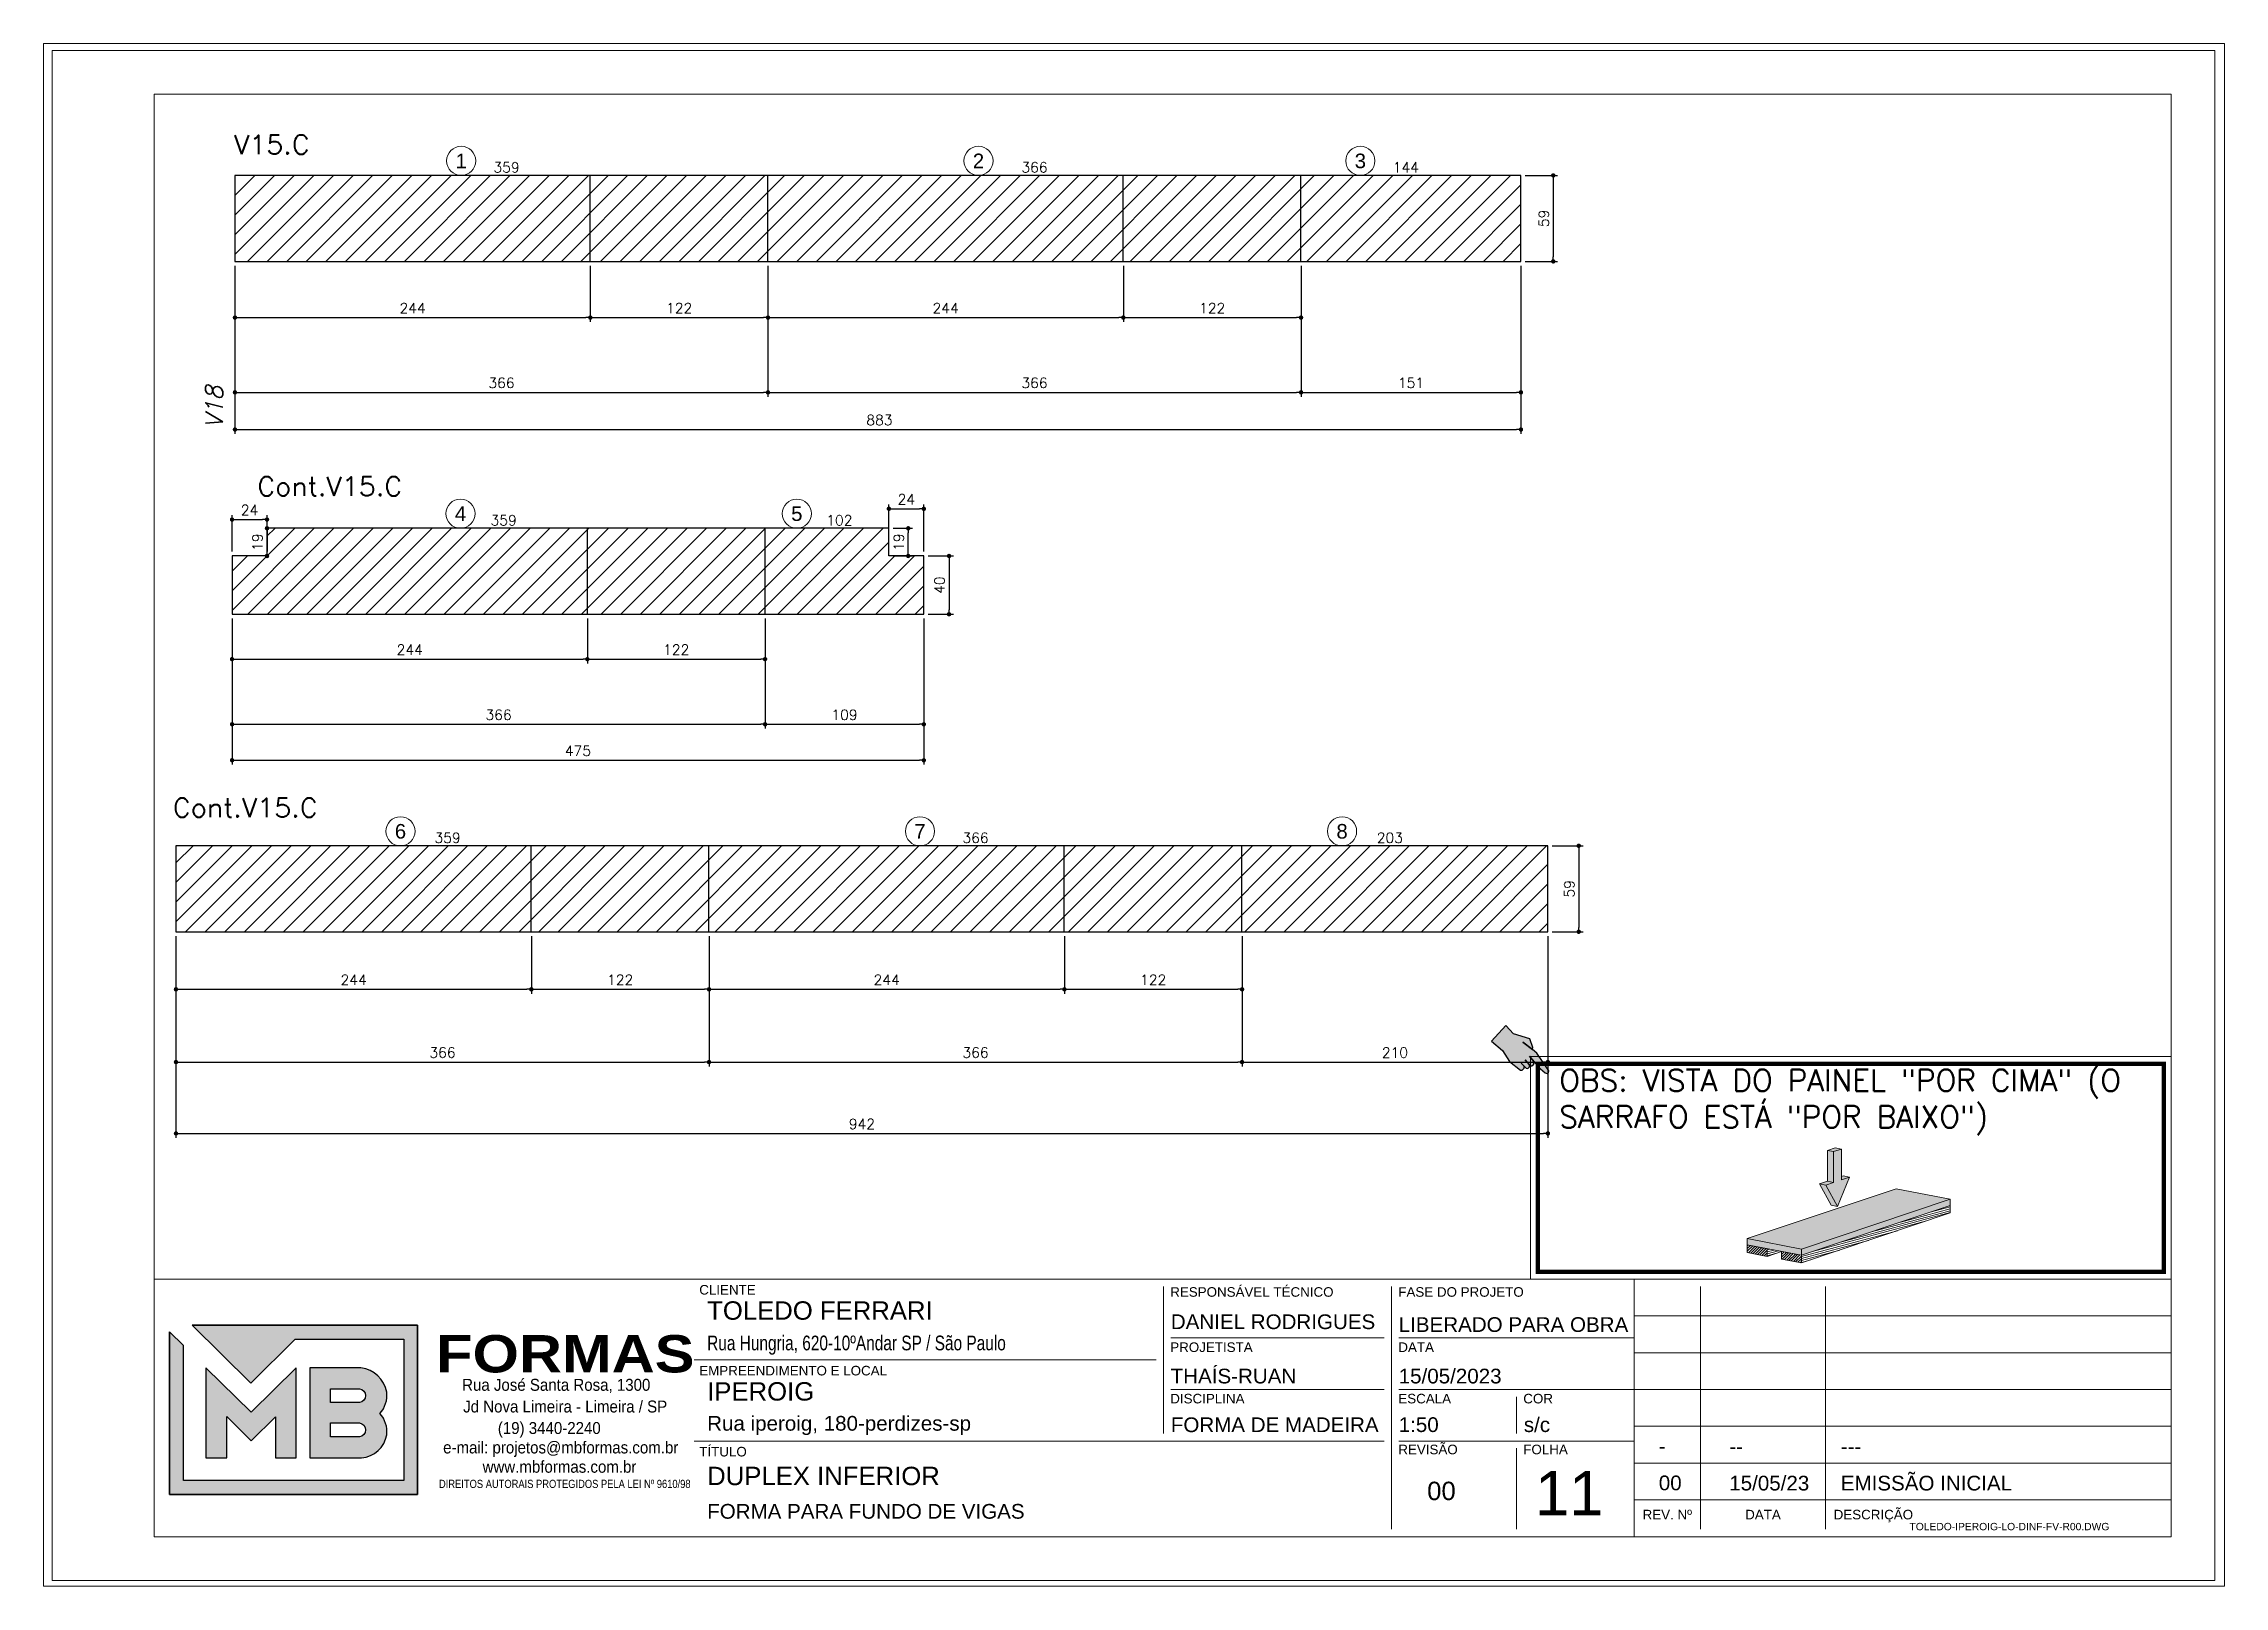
# Paper-space layout '11' of a CAD drawing. Extents: x 399.1 to 428.8, y 284.8 to 305.8.
# The model-space entities are those that its viewports show. They can reach past a viewport. Long polylines and large blocks are cut down to what shows.
import ezdxf
from ezdxf.enums import TextEntityAlignment as Align
from ezdxf.lldxf.tags import DXFTag

# ---------------------------------------------------------------- set-up
doc = ezdxf.new("R2010")
doc.units = 0
doc.header["$PDMODE"] = 2
doc.header["$PDSIZE"] = 10
doc.linetypes.add('CABLIN', pattern=[0.35, 0.25, -0.1])
doc.layers.get('0').update_dxf_attribs({"lineweight": 13})
doc.layers.get('Defpoints').update_dxf_attribs({"lineweight": 13})
for name, color, linetype, lineweight in [('contorno de painel', 7, 'Continuous', 13), ('FOLHA MB', 7, 'Continuous', 13), ('HACHURACONCRETO', 7, 'Continuous', 13), ('REAPROVEITAMENTO', 1, 'Continuous', 13), ('Romaneio', 1, 'Continuous', 13), ('texto de viga', 7, 'Continuous', 13)]:
    doc.layers.add(name, color=color, linetype=linetype, lineweight=lineweight)
for name, color, linetype in [('Cota Sarrafo', 180, 'Continuous'), ('MB_LOGO', 254, 'Continuous'), ('Painéis', 200, 'Continuous'), ('REGUA-80', 111, 'Continuous'), ('TEXTO_GERAL', 7, 'Continuous'), ('va165-sec', 5, 'DASHED')]:
    doc.layers.add(name, color=color, linetype=linetype)
doc.layers.add('VIEW', color=252, linetype='Continuous', lineweight=13, plot=False)
doc.styles.add('ARIAL', font='arial.ttf', dxfattribs={"oblique": 15, "height": 25})
doc.styles.add('MB_C01', font='arial.ttf', dxfattribs={"height": 1.3})
doc.styles.add('MB_C02', font='arial.ttf', dxfattribs={"height": 2})
doc.styles.add('MB_C03', font='arial.ttf', dxfattribs={"height": 2.5})
doc.styles.add('MB_C04', font='arial.ttf', dxfattribs={"height": 6})
doc.styles.add('MB_LOGO', font='ariblk.ttf', dxfattribs={"height": 75})
doc.styles.add('MB_TEXT', font='ARIALN.TTF', dxfattribs={"height": 10})
doc.styles.add('REGUA-120', font='ROMANS.shx', dxfattribs={"height": 15})
doc.styles.add('ROMANS', font='romans.shx')
tags = doc.linetypes.add('DASHED', pattern=[0.75, 0.5, -0.25]).pattern_tags.tags
tags[6:7] = [DXFTag(74, 4), DXFTag(75, 0), DXFTag(340, '0'), DXFTag(46, 1.0), DXFTag(50, 0.0), DXFTag(44, 0.0), DXFTag(45, 0.0)]
tags[4:5] = [DXFTag(74, 4), DXFTag(75, 0), DXFTag(340, '0'), DXFTag(46, 1.0), DXFTag(50, 0.0), DXFTag(44, 0.0), DXFTag(45, 0.0)]
doc.dimstyles.new('PAINEL', dxfattribs={"dimtxt": 7, "dimasz": 3, "dimexe": 3, "dimexo": 3, "dimgap": 3, "dimtad": 1, "dimdec": 1, "dimzin": 12, "dimdsep": 46, "dimtxsty": 'ROMANS', "dimblk": 'DOT', "dimcen": 0, "dimclrd": 4, "dimclre": 4, "dimclrt": 240, "dimadec": 1, "dimazin": 3, "dimtfac": 1, "dimtdec": 1, "dimtmove": 0, "dimatfit": 3, "dimfxl": 0, "dimtolj": 1, "dimtzin": 12, "dimarcsym": 0})
doc.dimstyles.new('projeto2', dxfattribs={"dimtxt": 7, "dimasz": 5, "dimexe": 1.25, "dimexo": 2.5, "dimgap": 2, "dimtad": 1, "dimdec": 1, "dimdsep": 46, "dimtxsty": 'ROMANS', "dimblk": 'OBLIQUE', "dimcen": 10, "dimdle": 1, "dimse1": 1, "dimse2": 1, "dimsd1": 1, "dimsd2": 1, "dimclrd": 256, "dimclre": 256, "dimclrt": 3, "dimadec": 0, "dimazin": 0, "dimtfac": 1, "dimtdec": 1, "dimtmove": 0, "dimatfit": 3, "dimldrblk": 'OBLIQUE', "dimfxl": 0, "dimlwd": -1, "dimlwe": -1, "dimarcsym": 0})

psp = doc.layouts.new('11')

msp = doc.modelspace()

# ---------------------------------------------------------------- texts
at = {"layer": 'Romaneio', "color": 7, "style": 'ARIAL'}
for s, p in [('1', (-15640.55, 7356.45)), ('2', (-15285.38, 7356.45)), ('3', (-15023.17, 7356.45)), ('4', (-15641.06, 7114.35)), ('5', (-15410.11, 7114.35)), ('6', (-15682.26, 6896.36)), ('7', (-15325.54, 6896.36)), ('8', (-15035.72, 6896.36))]:
    msp.add_text(s, height=10, dxfattribs=at).set_placement(p, align=Align.MIDDLE_CENTER)
at = {"layer": 'texto de viga', "color": 215, "style": 'REGUA-120', "oblique": 15}
msp.add_text('V18', height=11.752, rotation=90, dxfattribs=at).set_placement((-15804.31, 7172.76))
at = {"layer": 'TEXTO_GERAL', "style": 'REGUA-120', "width": 1.05}
for s, p in [('V15.C', (-15796.61, 7361.18)), ('Cont.V15.C', (-15780.55, 7126.63)), ('Cont.V15.C', (-15838.56, 6906.08))]:
    msp.add_text(s, height=13, dxfattribs=at).set_placement(p)

# ---------------------------------------------------------------- blocks, each defined once
blk = doc.blocks.new('LOGO2')
at = {"layer": 'MB_LOGO', "linetype": 'Continuous'}
h = blk.add_hatch(color=256, dxfattribs=at)
h.dxf.hatch_style = 1
h.set_gradient(color1=(242, 132, 69), color2=(247, 180, 141), rotation=90, tint=1)
h.paths.add_polyline_path([(7.48, 9.64), (10.45, 12.57), (17.71, 12.57), (17.71, 3.12), (2.97, 3.12), (2.97, 12.14), (2.04, 13.06), (2.04, 2.19), (18.64, 2.19), (18.64, 13.5), (3.56, 13.5)])
h = blk.add_hatch(color=256, dxfattribs=at)
h.dxf.hatch_style = 1
h.set_gradient(color1=(242, 132, 69), color2=(247, 180, 141), rotation=90, tint=1)
h.paths.add_polyline_path([(10.52, 4.64), (10.52, 10.66), (7.5, 7.68), (4.47, 10.66), (4.47, 4.64), (5.86, 4.64), (5.86, 7.4), (7.51, 5.78), (9.13, 7.37), (9.13, 4.64)])
h = blk.add_hatch(color=256, dxfattribs=at)
h.dxf.hatch_style = 1
h.set_gradient(color1=(242, 132, 69), color2=(247, 180, 141), rotation=90, tint=1)
h.paths.add_polyline_path([(11.42, 10.66), (11.42, 4.64), (14.89, 4.64, 0.350532), (16.57, 6.18, 0.219217), (16.12, 7.6, 0.21502), (16.57, 9.03, 0.319901), (14.85, 10.66)])
h.paths.add_polyline_path([(14.75, 8.33), (12.82, 8.33), (12.82, 9.26), (14.63, 9.26, -1)], flags=16)
h.paths.add_polyline_path([(14.75, 6.04), (12.82, 6.04), (12.82, 6.97), (14.63, 6.97, -1)], flags=16)
blk.add_lwpolyline([(3.56, 13.5), (18.64, 13.5), (18.64, 2.19), (2.04, 2.19), (2.04, 13.06)], dxfattribs=at)
at = {"layer": 'MB_LOGO', "color": 31, "linetype": 'Continuous', "true_color": 0xf7b48d}
for points in [[(10.45, 12.57), (17.71, 12.57), (17.71, 3.12), (2.97, 3.12), (2.97, 12.14), (2.04, 13.06), (2.04, 2.19), (18.64, 2.19), (18.64, 13.5), (3.56, 13.5), (7.48, 9.64)], [(4.47, 10.66), (4.47, 4.64), (5.86, 4.64), (5.86, 7.4), (7.51, 5.78), (9.13, 7.37), (9.13, 4.64), (10.52, 4.64), (10.52, 10.66), (7.5, 7.68)]]:
    blk.add_lwpolyline(points, close=True, dxfattribs=at)
for points in [[(16.57, 9.03, 0.319901), (14.85, 10.66), (11.42, 10.66), (11.42, 4.64), (14.89, 4.64, 0.350532), (16.57, 6.18, 0.219217), (16.12, 7.6, 0.21502)], [(12.82, 9.26), (14.75, 9.26, -0.880235), (14.75, 8.33), (12.82, 8.33)], [(12.82, 6.97), (14.75, 6.97, -0.880235), (14.75, 6.04), (12.82, 6.04)]]:
    blk.add_lwpolyline(points, format="xyb", close=True, dxfattribs=at)
at = {"layer": 'MB_LOGO', "color": 0, "linetype": 'Continuous', "style": 'MB_LOGO'}
blk.add_text('FORMAS', height=2.496, dxfattribs=at).set_placement((19.88, 10.35))
at = {"layer": 'MB_LOGO', "color": 0, "style": 'MB_TEXT', "width": 1.1}
for s, p in [('Rua José Santa Rosa, 1300', (21.62, 9.12)), ('Jd Nova Limeira - Limeira / SP', (21.69, 7.67)), ('(19) 3440-2240', (24.01, 6.23)), ('e-mail: projetos@mbformas.com.br', (20.35, 4.93)), ('www.mbformas.com.br', (22.99, 3.64))]:
    blk.add_text(s, height=0.7993, dxfattribs=at).set_placement(p)
at = {"layer": 'MB_LOGO', "color": 252, "style": 'MB_TEXT'}
blk.add_text('DIREITOS AUTORAIS PROTEGIDOS PELA LEI Nº 9610/98', height=0.546, dxfattribs=at).set_placement((20.07, 2.62))
blk = doc.blocks.new('A$Ceb89ac90')
at = {"color": 1}
for p, q in [((1086.3, 356.7), (70, 356.7)), ((763, 351.7), (763, 250.7)), ((919.6, 351.7), (919.6, 185)), ((1086.3, 356.7), (1086.3, 179.9)), ((1455, 356.7), (1086.3, 356.7)), ((1131.8, 185), (1131.8, 351.7)), ((1217.6, 351.7), (1217.6, 185)), ((1455, 331.5), (1086.3, 331.5)), ((914.6, 316.3), (768.1, 316.3)), ((1086.3, 316.3), (924.7, 316.3)), ((758, 301.2), (440.7, 301.2)), ((1455, 306.2), (1086.3, 306.2)), ((914.6, 281), (768.1, 281)), ((1086.3, 281), (924.7, 281)), ((1005.5, 275.9), (1005.5, 250.7)), ((1455, 281), (1086.3, 281)), ((1455, 255.7), (1086.3, 255.7)), ((914.6, 245.6), (440.7, 245.6)), ((1086.3, 245.6), (924.7, 245.6)), ((1005.5, 240.6), (1005.5, 185)), ((1455, 230.4), (1086.3, 230.4)), ((1455, 205.2), (1086.3, 205.2))]:
    blk.add_line(p, q, dxfattribs=at)
for points in [[(0, 1199.9), (0, 149.9), (1485, 149.9), (1485, 1199.9)], [(70, 1169.9), (70, 179.9), (1455, 179.9), (1455, 1169.9)]]:
    blk.add_lwpolyline(points, close=True, dxfattribs=at)
at = {"xscale": 10.25810868844649, "yscale": 10.25810868844649, "zscale": 10.25810868844649}
blk.add_blockref('LOGO2', (59.7, 186.5), dxfattribs=at)
at = {"color": 6, "style": 'MB_C01'}
for s, height, p in [('CLIENTE', 6.57, (444.3, 346.1)), ('RESPONSÁVEL TÉCNICO', 6.566, (767.7, 344.6)), ('FASE DO PROJETO', 6.566, (924.3, 344.6)), ('PROJETISTA', 6.57, (767.7, 306.7)), ('DATA', 6.57, (924.3, 306.7)), ('EMPREENDIMENTO E LOCAL', 6.566, (444.3, 290.6)), ('DISCIPLINA', 6.57, (767.7, 271.4)), ('ESCALA', 6.57, (924.3, 271.4)), ('COR', 6.57, (1010.1, 271.4)), ('TÍTULO', 6.57, (444.3, 235)), ('REVISÃO', 6.57, (924.3, 236.5)), ('FOLHA', 6.57, (1010.1, 236.5))]:
    blk.add_text(s, height=height, dxfattribs=at).set_placement(p)
at = {"color": 5, "style": 'MB_C02'}
for s, p in [('DANIEL RODRIGUES', (768.1, 322.4)), ('FORMA DE MADEIRA', (768.1, 251.7))]:
    blk.add_text(s, height=10.102, dxfattribs=at).set_placement(p)
at = {"color": 6, "style": 'MB_C01'}
for s, p in [('REV. Nº', (1109, 195.1)), ('DATA', (1174.7, 195.1)), ('DESCRIÇÃO', (1250.5, 195.1))]:
    blk.add_text(s, height=6.57, dxfattribs=at).set_placement(p, align=Align.MIDDLE_CENTER)
at = {"insert": (1275.3, 189.4), "char_height": 5.051, "width": 210.818, "attachment_point": 1, "style": 'MB_C04'}
blk.add_mtext('TOLEDO-IPEROIG-LO-DINF-FV-R00.DWG', dxfattribs=at)
at = {"color": 5}
for tag, p, height, style in [('REV_05', (1103.1, 338.1), 10.1, 'MB_C02'), ('DATA_REV_05', (1151.5, 337.9), 10.1, 'MB_C02'), ('INFO_REV_05', (1228.1, 337.9), 10.1, 'MB_C02'), ('CLIENTE', (449.7, 328.8), 12.6, 'MB_C03'), ('FASE', (924.6, 320.5), 10.1, 'MB_C02'), ('REV_04', (1103.1, 312.8), 10.1, 'MB_C02'), ('DATA_REV_04', (1151.5, 312.7), 10.1, 'MB_C02'), ('INFO_REV_04', (1228.1, 312.7), 10.1, 'MB_C02'), ('OBRA', (449.7, 273.3), 12.6, 'MB_C03'), ('PROJETISTA', (768, 285.1), 10.1, 'MB_C02'), ('DATA', (924.6, 285.1), 10.1, 'MB_C02'), ('REV_03', (1103.1, 287.6), 10.1, 'MB_C02'), ('DATA_REV_03', (1151.5, 287.4), 10.1, 'MB_C02'), ('INFO_REV_03', (1228.1, 287.4), 10.1, 'MB_C02'), ('REV_02', (1103.1, 262.3), 10.1, 'MB_C02'), ('DATA_REV_02', (1151.5, 262.1), 10.1, 'MB_C02'), ('INFO_REV_02', (1228.1, 262.1), 10.1, 'MB_C02'), ('ESC', (924.6, 251.8), 10.1, 'MB_C02'), ('COR', (1010.5, 251.8), 10.1, 'MB_C02'), ('REV_01', (1103.1, 237.1), 10.1, 'MB_C02'), ('DATA_REV_01', (1151.5, 236.9), 10.1, 'MB_C02'), ('INFO_REV_01', (1228.1, 236.9), 10.1, 'MB_C02'), ('PAVIMENTO', (449.7, 215.3), 12.6, 'MB_C03'), ('FL', (1018.1, 194.7), 30.3, 'MB_C04'), ('REV', (944.1, 205), 12.6, 'MB_C03'), ('REV_00', (1103.1, 211.8), 10.1, 'MB_C02'), ('DATA_REV_00', (1151.5, 211.6), 10.1, 'MB_C02'), ('EMISSÃO_INICIAL', (1228.1, 211.6), 10.1, 'MB_C02')]:
    blk.add_attdef(tag, p, '', height=height, dxfattribs=dict(at, style=style))
at = {"color": 6, "style": 'MB_C02'}
for tag, p in [('ENDEREÇO_CLIENTE', (449.7, 307.8)), ('ENDEREÇO_OBRA', (449.7, 252.7)), ('TIPO_DE_PROJETO', (449.7, 192.3))]:
    blk.add_attdef(tag, p, '', height=10.1, dxfattribs=at)
blk = doc.blocks.new('INDICADOR')
at = {"layer": 'va165-sec', "ltscale": 100}
blk.add_hatch(color=61, dxfattribs=at).paths.add_polyline_path([(-59.7, -24.5), (-37.5, -24.3), (-35.4, -22.8), (-34.7, -18.5), (-36.9, -15.9), (-32.1, -16.5), (-29.9, -15.1), (-29.3, -11.2), (-31.5, -8.9), (-29.5, -9.3), (-27.5, -7.7), (-26.6, -3.4), (-28.9, -0.4), (-18.5, -2.8), (-3.7, -3.1), (-0.7, -1.9), (0, 0), (-1.3, 2.8), (-2.9, 3.5), (-33.7, 13.2), (-42.6, 13.1), (-44, 16), (-56.7, 23.9), (-82.1, 13.8), (-99.5, 16.7), (-102.1, -17), (-79.1, -17.5)])
at = {"layer": 'REGUA-80', "color": 1}
blk.add_lwpolyline([(-102.1, -17), (-79.1, -17.5), (-59.7, -24.5), (-37.5, -24.3), (-35.4, -22.8), (-34.7, -18.5), (-36.9, -15.9), (-43.1, -15.1), (-32.1, -16.5), (-29.9, -15.1), (-29.3, -11.2), (-31.5, -8.9), (-41.5, -7), (-29.5, -9.3), (-27.5, -7.7), (-26.6, -3.4), (-28.9, -0.4), (-39.8, 2.2), (-18.5, -2.8), (-3.7, -3.1), (-0.7, -1.9), (0, 0), (-1.3, 2.8), (-2.9, 3.5), (-33.7, 13.2), (-42.6, 13.1), (-61.9, 12.9), (-42.6, 13.1), (-44, 16), (-56.7, 23.9), (-82.1, 13.8), (-99.5, 16.7), (-102.1, -17)], dxfattribs=at)
blk = doc.blocks.new('DEDADA')
at = {"linetype": 'Continuous', "ltscale": 100, "xscale": 0.5000000000004939, "yscale": 0.5000000000004939, "zscale": 0.5000000000004939, "rotation": 321.5463332659798}
blk.add_blockref('INDICADOR', (63.1, 17), dxfattribs=at)
blk = doc.blocks.new('FDSFSDFSDF')
at = {"layer": 'HACHURACONCRETO'}
h = blk.add_hatch(color=1, dxfattribs=at)
h.dxf.hatch_style = 1
h.paths.add_polyline_path([(-20956.4, 7327.5), (-20960.7, 7328.3), (-20960.7, 7307.2), (-20956.4, 7306.3)], flags=17)
h.paths.add_polyline_path([(-20951, 7329.3), (-20956.4, 7327.5), (-20956.4, 7306.3), (-20961.8, 7304.5), (-20953.7, 7289.8), (-20945.6, 7310), (-20951, 7308.2)])
h.paths.add_polyline_path([(-20961.8, 7304.5), (-20966.1, 7305.3), (-20958, 7290.7), (-20953.7, 7289.8)])
h.paths.add_polyline_path([(-20956.4, 7306.3), (-20960.7, 7307.2), (-20966.1, 7305.3), (-20961.8, 7304.5)])
h.paths.add_polyline_path([(-20945.6, 7310), (-20949.9, 7310.8), (-20951, 7310.4), (-20951, 7308.2)], flags=17)
h.paths.add_polyline_path([(-20951, 7329.3), (-20955.3, 7330.1), (-20960.7, 7328.3), (-20956.4, 7327.5)])
h = blk.add_hatch(color=253, dxfattribs=at)
h.dxf.hatch_style = 1
h.paths.add_polyline_path([(-20876.3, 7294.9), (-20913.5, 7302), (-21015.7, 7267.8), (-20978.5, 7260.6)])
h.paths.add_polyline_path([(-21015.7, 7267.8), (-21015.7, 7263.5), (-20978.5, 7256.4), (-20978.5, 7260.6)])
h.paths.add_polyline_path([(-20876.3, 7290.6), (-20876.3, 7294.9), (-20978.5, 7260.6), (-20978.5, 7256.4)])
h = blk.add_hatch(dxfattribs=at)
h.set_pattern_fill('ANSI31', color=252, scale=0.409149, angle=150)
h.set_pattern_definition([(195, (7609.989, -2957.4306), (0.336218163, -1.254783266), [])])
h.paths.add_polyline_path([(-20992.2, 7258.9), (-20992.2, 7259), (-21002, 7260.9), (-21002, 7255.6)])
h.paths.add_polyline_path([(-20876.3, 7285.4), (-20876.3, 7290.6), (-20978.5, 7256.4), (-20978.5, 7251.1)])
h = blk.add_hatch(dxfattribs=at)
h.set_pattern_fill('ANSI31', color=252, scale=0.409149)
h.set_pattern_definition([(45, (7609.989, -2957.4306), (-0.918565103, 0.918565103), [])])
h.paths.add_polyline_path([(-21002, 7260.9), (-21015.7, 7263.5), (-21015.7, 7258.3), (-21002, 7255.6)])
h.paths.add_polyline_path([(-20978.5, 7256.4), (-20992.2, 7259), (-20992.2, 7253.8), (-20978.5, 7251.1)])
at = {"color": 0, "linetype": 'Continuous', "lineweight": 0, "extrusion": (5.55112e-17, 0.967349, 0.253449)}
for p, q in [((-20960.7, 7328.3), (-20955.3, 7330.1)), ((-20956.4, 7327.5), (-20960.7, 7328.3)), ((-20960.7, 7307.2), (-20960.7, 7328.3)), ((-20951, 7329.3), (-20956.4, 7327.5)), ((-20956.4, 7327.5), (-20956.4, 7306.3)), ((-20951, 7329.3), (-20955.3, 7330.1)), ((-20951, 7308.2), (-20951, 7329.3)), ((-20953.7, 7289.8), (-20945.6, 7310)), ((-20951, 7310.4), (-20949.9, 7310.8)), ((-20945.6, 7310), (-20951, 7308.2)), ((-20945.6, 7310), (-20949.9, 7310.8)), ((-20913.5, 7302), (-21015.7, 7267.8)), ((-20978.5, 7260.6), (-20876.3, 7294.9)), ((-20966.1, 7305.3), (-20960.7, 7307.2)), ((-20961.8, 7304.5), (-20966.1, 7305.3)), ((-20958, 7290.7), (-20966.1, 7305.3)), ((-20956.4, 7306.3), (-20961.8, 7304.5)), ((-20961.8, 7304.5), (-20953.7, 7289.8)), ((-20956.4, 7306.3), (-20960.7, 7307.2)), ((-20876.3, 7294.9), (-20913.5, 7302)), ((-20876.3, 7290.6), (-20876.3, 7294.9)), ((-20876.3, 7290.6), (-20978.5, 7256.4)), ((-20876.3, 7290.6), (-20978.5, 7256.4)), ((-20876.3, 7285.4), (-20978.5, 7251.1)), ((-20953.7, 7289.8), (-20958, 7290.7)), ((-20876.3, 7290.6), (-20876.3, 7285.4)), ((-21015.7, 7267.8), (-20978.5, 7260.6)), ((-21015.7, 7263.5), (-21015.7, 7267.8)), ((-21015.7, 7263.5), (-21015.7, 7258.3)), ((-21015.7, 7263.5), (-21002, 7260.9)), ((-20978.5, 7256.4), (-21015.7, 7263.5)), ((-21002, 7255.6), (-21015.7, 7258.3)), ((-21002, 7260.9), (-21002, 7255.6)), ((-20992.2, 7258.9), (-21002, 7255.6)), ((-20978.5, 7256.4), (-20992.2, 7259)), ((-20992.2, 7259), (-20992.2, 7253.8)), ((-20978.5, 7251.1), (-20992.2, 7253.8)), ((-20978.5, 7256.4), (-20978.5, 7260.6)), ((-20978.5, 7256.4), (-20978.5, 7251.1))]:
    blk.add_line(p, q, dxfattribs=at)
blk.add_lwpolyline([(-21164.5, 7392.8), (-20724.6, 7392.8), (-20724.6, 7240), (-21164.5, 7240)], close=True)
at = {"const_width": 3}
blk.add_lwpolyline([(-21159.5, 7387.8), (-20729.6, 7387.8), (-20729.6, 7245), (-21159.5, 7245)], close=True, dxfattribs=at)
at = {"lineweight": 5, "xscale": 0.8622490710097133, "yscale": 0.8622490710097133, "zscale": 0.2874163570032379}
blk.add_blockref('DEDADA', (-21206.7, 7367), dxfattribs=at)
at = {"layer": 'contorno de painel', "linetype": 'CABLIN', "insert": (-21144.8, 7383.9), "char_height": 15, "attachment_point": 1, "style": 'ROMANS'}
blk.add_mtext_dynamic_manual_height_columns('OBS: VISTA DO PAINEL "POR CIMA" (O SARRAFO ESTÁ "POR BAIXO")', width=429.807, gutter_width=45, heights=[0], dxfattribs=at)
blk = doc.blocks.new('_Dot')
at = {"color": 0, "linetype": 'ByBlock', "lineweight": -2}
blk.add_line((-0.5, 0), (-1, 0), dxfattribs=at)
at = {"color": 0, "linetype": 'ByBlock', "const_width": 0.5}
blk.add_lwpolyline([(-0.25, 0, 1), (0.25, 0, 1)], format="xyb", close=True, dxfattribs=at)
blk = doc.blocks.new('*D1777')
at = {"layer": 'Defpoints', "color": 0, "transparency": 16777216}
for p in [(-15795.9, 7287.5), (-14912.9, 7287.5), (-14912.9, 7172.1)]:
    blk.add_point(p, dxfattribs=at)
at = {"layer": 'Painéis', "color": 4, "lineweight": -2, "transparency": 16777216}
for p, q in [((-15795.9, 7284.5), (-15795.9, 7169.1)), ((-14912.9, 7284.5), (-14912.9, 7169.1)), ((-15792.9, 7172.1), (-14915.9, 7172.1))]:
    blk.add_line(p, q, dxfattribs=at)
at = {"layer": 'Painéis', "color": 4, "lineweight": -2, "transparency": 16777216, "xscale": 3, "yscale": 3, "zscale": 3, "rotation": 180}
blk.add_blockref('_Dot', (-15795.9, 7172.1), dxfattribs=at)
at = {"layer": 'Painéis', "color": 4, "lineweight": -2, "transparency": 16777216, "xscale": 3, "yscale": 3, "zscale": 3}
blk.add_blockref('_Dot', (-14912.9, 7172.1), dxfattribs=at)
at = {"layer": 'Painéis', "color": 240, "transparency": 16777216, "insert": (-15353.4, 7178.6), "char_height": 7, "attachment_point": 5, "style": 'ROMANS'}
blk.add_mtext('\\A1;883', dxfattribs=at)
blk = doc.blocks.new('*D1778')
at = {"layer": 'Defpoints', "color": 0, "transparency": 16777216}
for p in [(-14912.9, 7346.5), (-14912.9, 7287.5), (-14890.7, 7287.5)]:
    blk.add_point(p, dxfattribs=at)
at = {"layer": 'Painéis', "color": 4, "lineweight": -2, "transparency": 16777216}
for p, q in [((-14909.9, 7346.5), (-14887.7, 7346.5)), ((-14890.7, 7343.5), (-14890.7, 7290.5)), ((-14909.9, 7287.5), (-14887.7, 7287.5))]:
    blk.add_line(p, q, dxfattribs=at)
at = {"layer": 'Painéis', "color": 4, "lineweight": -2, "transparency": 16777216, "xscale": 3, "yscale": 3, "zscale": 3}
for p, rotation in [((-14890.7, 7346.5), 90), ((-14890.7, 7287.5), 270)]:
    blk.add_blockref('_Dot', p, dxfattribs=dict(at, rotation=rotation))
at = {"layer": 'Painéis', "color": 240, "transparency": 16777216, "insert": (-14897.2, 7317), "char_height": 7, "attachment_point": 5, "rotation": 90, "style": 'ROMANS'}
blk.add_mtext('\\A1;59', dxfattribs=at)
blk = doc.blocks.new('*D1779')
at = {"layer": 'Defpoints', "color": 0, "transparency": 16777216}
for p in [(-15795.9, 7287.5), (-15551.9, 7287.5), (-15551.9, 7248.9)]:
    blk.add_point(p, dxfattribs=at)
at = {"layer": 'Painéis', "color": 4, "lineweight": -2, "transparency": 16777216}
for p, q in [((-15795.9, 7284.5), (-15795.9, 7245.9)), ((-15551.9, 7284.5), (-15551.9, 7245.9)), ((-15792.9, 7248.9), (-15554.9, 7248.9))]:
    blk.add_line(p, q, dxfattribs=at)
at = {"layer": 'Painéis', "color": 4, "lineweight": -2, "transparency": 16777216, "xscale": 3, "yscale": 3, "zscale": 3, "rotation": 180}
blk.add_blockref('_Dot', (-15795.9, 7248.9), dxfattribs=at)
at = {"layer": 'Painéis', "color": 4, "lineweight": -2, "transparency": 16777216, "xscale": 3, "yscale": 3, "zscale": 3}
blk.add_blockref('_Dot', (-15551.9, 7248.9), dxfattribs=at)
at = {"layer": 'Painéis', "color": 240, "transparency": 16777216, "insert": (-15673.9, 7255.4), "char_height": 7, "attachment_point": 5, "style": 'ROMANS'}
blk.add_mtext('\\A1;244', dxfattribs=at)
blk = doc.blocks.new('*D1780')
at = {"layer": 'Defpoints', "color": 0, "transparency": 16777216}
for p in [(-15551.9, 7287.5), (-15429.9, 7287.5), (-15429.9, 7248.9)]:
    blk.add_point(p, dxfattribs=at)
at = {"layer": 'Painéis', "color": 4, "lineweight": -2, "transparency": 16777216}
for p, q in [((-15551.9, 7284.5), (-15551.9, 7245.9)), ((-15429.9, 7284.5), (-15429.9, 7245.9)), ((-15548.9, 7248.9), (-15432.9, 7248.9))]:
    blk.add_line(p, q, dxfattribs=at)
at = {"layer": 'Painéis', "color": 4, "lineweight": -2, "transparency": 16777216, "xscale": 3, "yscale": 3, "zscale": 3, "rotation": 180}
blk.add_blockref('_Dot', (-15551.9, 7248.9), dxfattribs=at)
at = {"layer": 'Painéis', "color": 4, "lineweight": -2, "transparency": 16777216, "xscale": 3, "yscale": 3, "zscale": 3}
blk.add_blockref('_Dot', (-15429.9, 7248.9), dxfattribs=at)
at = {"layer": 'Painéis', "color": 240, "transparency": 16777216, "insert": (-15490.9, 7255.4), "char_height": 7, "attachment_point": 5, "style": 'ROMANS'}
blk.add_mtext('\\A1;122', dxfattribs=at)
blk = doc.blocks.new('*D1781')
at = {"layer": 'Defpoints', "color": 0, "transparency": 16777216}
for p in [(-15429.9, 7287.5), (-15185.9, 7287.5), (-15185.9, 7248.9)]:
    blk.add_point(p, dxfattribs=at)
at = {"layer": 'Painéis', "color": 4, "lineweight": -2, "transparency": 16777216}
for p, q in [((-15429.9, 7284.5), (-15429.9, 7245.9)), ((-15185.9, 7284.5), (-15185.9, 7245.9)), ((-15426.9, 7248.9), (-15188.9, 7248.9))]:
    blk.add_line(p, q, dxfattribs=at)
at = {"layer": 'Painéis', "color": 4, "lineweight": -2, "transparency": 16777216, "xscale": 3, "yscale": 3, "zscale": 3, "rotation": 180}
blk.add_blockref('_Dot', (-15429.9, 7248.9), dxfattribs=at)
at = {"layer": 'Painéis', "color": 4, "lineweight": -2, "transparency": 16777216, "xscale": 3, "yscale": 3, "zscale": 3}
blk.add_blockref('_Dot', (-15185.9, 7248.9), dxfattribs=at)
at = {"layer": 'Painéis', "color": 240, "transparency": 16777216, "insert": (-15307.9, 7255.4), "char_height": 7, "attachment_point": 5, "style": 'ROMANS'}
blk.add_mtext('\\A1;244', dxfattribs=at)
blk = doc.blocks.new('*D1782')
at = {"layer": 'Defpoints', "color": 0, "transparency": 16777216}
for p in [(-15185.9, 7287.5), (-15063.9, 7287.5), (-15063.9, 7248.9)]:
    blk.add_point(p, dxfattribs=at)
at = {"layer": 'Painéis', "color": 4, "lineweight": -2, "transparency": 16777216}
for p, q in [((-15185.9, 7284.5), (-15185.9, 7245.9)), ((-15063.9, 7284.5), (-15063.9, 7245.9)), ((-15182.9, 7248.9), (-15066.9, 7248.9))]:
    blk.add_line(p, q, dxfattribs=at)
at = {"layer": 'Painéis', "color": 4, "lineweight": -2, "transparency": 16777216, "xscale": 3, "yscale": 3, "zscale": 3, "rotation": 180}
blk.add_blockref('_Dot', (-15185.9, 7248.9), dxfattribs=at)
at = {"layer": 'Painéis', "color": 4, "lineweight": -2, "transparency": 16777216, "xscale": 3, "yscale": 3, "zscale": 3}
blk.add_blockref('_Dot', (-15063.9, 7248.9), dxfattribs=at)
at = {"layer": 'Painéis', "color": 240, "transparency": 16777216, "insert": (-15124.9, 7255.4), "char_height": 7, "attachment_point": 5, "style": 'ROMANS'}
blk.add_mtext('\\A1;122', dxfattribs=at)
blk = doc.blocks.new('*D1783')
at = {"layer": 'Defpoints', "color": 0, "transparency": 16777216}
for p in [(-15063.9, 7287.5), (-14912.9, 7287.5), (-14912.9, 7197.6)]:
    blk.add_point(p, dxfattribs=at)
at = {"layer": 'Painéis', "color": 4, "lineweight": -2, "transparency": 16777216}
for p, q in [((-15063.9, 7284.5), (-15063.9, 7194.6)), ((-14912.9, 7284.5), (-14912.9, 7194.6)), ((-15060.9, 7197.6), (-14915.9, 7197.6))]:
    blk.add_line(p, q, dxfattribs=at)
at = {"layer": 'Painéis', "color": 4, "lineweight": -2, "transparency": 16777216, "xscale": 3, "yscale": 3, "zscale": 3, "rotation": 180}
blk.add_blockref('_Dot', (-15063.9, 7197.6), dxfattribs=at)
at = {"layer": 'Painéis', "color": 4, "lineweight": -2, "transparency": 16777216, "xscale": 3, "yscale": 3, "zscale": 3}
blk.add_blockref('_Dot', (-14912.9, 7197.6), dxfattribs=at)
at = {"layer": 'Painéis', "color": 240, "transparency": 16777216, "insert": (-14988.4, 7204.1), "char_height": 7, "attachment_point": 5, "style": 'ROMANS'}
blk.add_mtext('\\A1;151', dxfattribs=at)
blk = doc.blocks.new('*D1784')
at = {"layer": 'Defpoints', "color": 0, "transparency": 16777216}
for p in [(-15795.9, 7287.5), (-15429.9, 7287.5), (-15429.9, 7197.6)]:
    blk.add_point(p, dxfattribs=at)
at = {"layer": 'Painéis', "color": 4, "lineweight": -2, "transparency": 16777216}
for p, q in [((-15795.9, 7284.5), (-15795.9, 7194.6)), ((-15429.9, 7284.5), (-15429.9, 7194.6)), ((-15792.9, 7197.6), (-15432.9, 7197.6))]:
    blk.add_line(p, q, dxfattribs=at)
at = {"layer": 'Painéis', "color": 4, "lineweight": -2, "transparency": 16777216, "xscale": 3, "yscale": 3, "zscale": 3, "rotation": 180}
blk.add_blockref('_Dot', (-15795.9, 7197.6), dxfattribs=at)
at = {"layer": 'Painéis', "color": 4, "lineweight": -2, "transparency": 16777216, "xscale": 3, "yscale": 3, "zscale": 3}
blk.add_blockref('_Dot', (-15429.9, 7197.6), dxfattribs=at)
at = {"layer": 'Painéis', "color": 240, "transparency": 16777216, "insert": (-15612.9, 7204.1), "char_height": 7, "attachment_point": 5, "style": 'ROMANS'}
blk.add_mtext('\\A1;366', dxfattribs=at)
blk = doc.blocks.new('*D1785')
at = {"layer": 'Defpoints', "color": 0, "transparency": 16777216}
for p in [(-15429.9, 7287.5), (-15063.9, 7287.5), (-15063.9, 7197.6)]:
    blk.add_point(p, dxfattribs=at)
at = {"layer": 'Painéis', "color": 4, "lineweight": -2, "transparency": 16777216}
for p, q in [((-15429.9, 7284.5), (-15429.9, 7194.6)), ((-15063.9, 7284.5), (-15063.9, 7194.6)), ((-15426.9, 7197.6), (-15066.9, 7197.6))]:
    blk.add_line(p, q, dxfattribs=at)
at = {"layer": 'Painéis', "color": 4, "lineweight": -2, "transparency": 16777216, "xscale": 3, "yscale": 3, "zscale": 3, "rotation": 180}
blk.add_blockref('_Dot', (-15429.9, 7197.6), dxfattribs=at)
at = {"layer": 'Painéis', "color": 4, "lineweight": -2, "transparency": 16777216, "xscale": 3, "yscale": 3, "zscale": 3}
blk.add_blockref('_Dot', (-15063.9, 7197.6), dxfattribs=at)
at = {"layer": 'Painéis', "color": 240, "transparency": 16777216, "insert": (-15246.9, 7204.1), "char_height": 7, "attachment_point": 5, "style": 'ROMANS'}
blk.add_mtext('\\A1;366', dxfattribs=at)
blk = doc.blocks.new('*D1786')
at = {"layer": 'Defpoints', "color": 0, "transparency": 16777216}
for p in [(-15788.9, 7346.5), (-15429.9, 7346.5), (-15429.9, 7346.5)]:
    blk.add_point(p, dxfattribs=at)
at = {"layer": 'Cota Sarrafo', "color": 3, "transparency": 16777216, "insert": (-15609.4, 7352), "char_height": 7, "attachment_point": 5, "style": 'ROMANS'}
blk.add_mtext('359', dxfattribs=at)
blk = doc.blocks.new('_OBLIQUE')
at = {"color": 0, "linetype": 'ByBlock', "lineweight": -2}
for p, q in [((0, 0), (-1, 0)), ((-0.5, -0.5), (0.5, 0.5))]:
    blk.add_line(p, q, dxfattribs=at)
blk = doc.blocks.new('*D1787')
at = {"layer": 'Defpoints', "color": 0, "transparency": 16777216}
for p in [(-15429.9, 7346.5), (-15063.9, 7346.5), (-15063.9, 7346.5)]:
    blk.add_point(p, dxfattribs=at)
at = {"layer": 'Cota Sarrafo', "color": 3, "transparency": 16777216, "insert": (-15246.9, 7352), "char_height": 7, "attachment_point": 5, "style": 'ROMANS'}
blk.add_mtext('366', dxfattribs=at)
blk = doc.blocks.new('*D1788')
at = {"layer": 'Defpoints', "color": 0, "transparency": 16777216}
for p in [(-15063.9, 7346.5), (-14919.9, 7346.5), (-14919.9, 7346.5)]:
    blk.add_point(p, dxfattribs=at)
at = {"layer": 'Cota Sarrafo', "color": 3, "transparency": 16777216, "insert": (-14991.9, 7352), "char_height": 7, "attachment_point": 5, "style": 'ROMANS'}
blk.add_mtext('144', dxfattribs=at)
blk = doc.blocks.new('*D1789')
at = {"layer": 'Defpoints', "color": 0, "transparency": 16777216}
for p in [(-15797.9, 7045.3), (-15322.9, 7045.3), (-15322.9, 6945.1)]:
    blk.add_point(p, dxfattribs=at)
at = {"layer": 'Painéis', "color": 4, "lineweight": -2, "transparency": 16777216}
for p, q in [((-15797.9, 7042.3), (-15797.9, 6942.1)), ((-15322.9, 7042.3), (-15322.9, 6942.1)), ((-15794.9, 6945.1), (-15325.9, 6945.1))]:
    blk.add_line(p, q, dxfattribs=at)
at = {"layer": 'Painéis', "color": 4, "lineweight": -2, "transparency": 16777216, "xscale": 3, "yscale": 3, "zscale": 3, "rotation": 180}
blk.add_blockref('_Dot', (-15797.9, 6945.1), dxfattribs=at)
at = {"layer": 'Painéis', "color": 4, "lineweight": -2, "transparency": 16777216, "xscale": 3, "yscale": 3, "zscale": 3}
blk.add_blockref('_Dot', (-15322.9, 6945.1), dxfattribs=at)
at = {"layer": 'Painéis', "color": 240, "transparency": 16777216, "insert": (-15560.4, 6951.6), "char_height": 7, "attachment_point": 5, "style": 'ROMANS'}
blk.add_mtext('\\A1;475', dxfattribs=at)
blk = doc.blocks.new('*D1790')
at = {"layer": 'Defpoints', "color": 0, "transparency": 16777216}
for p in [(-15322.9, 7085.3), (-15322.9, 7045.3), (-15305.6, 7045.3)]:
    blk.add_point(p, dxfattribs=at)
at = {"layer": 'Painéis', "color": 4, "lineweight": -2, "transparency": 16777216}
for p, q in [((-15319.9, 7085.3), (-15302.6, 7085.3)), ((-15305.6, 7082.3), (-15305.6, 7048.3)), ((-15319.9, 7045.3), (-15302.6, 7045.3))]:
    blk.add_line(p, q, dxfattribs=at)
at = {"layer": 'Painéis', "color": 4, "lineweight": -2, "transparency": 16777216, "xscale": 3, "yscale": 3, "zscale": 3}
for p, rotation in [((-15305.6, 7085.3), 90), ((-15305.6, 7045.3), 270)]:
    blk.add_blockref('_Dot', p, dxfattribs=dict(at, rotation=rotation))
at = {"layer": 'Painéis', "color": 240, "transparency": 16777216, "insert": (-15312.1, 7065.3), "char_height": 7, "attachment_point": 5, "rotation": 90, "style": 'ROMANS'}
blk.add_mtext('\\A1;40', dxfattribs=at)
blk = doc.blocks.new('*D1791')
at = {"layer": 'Defpoints', "color": 0, "transparency": 16777216}
for p in [(-15346.9, 7104.3), (-15333.6, 7104.3), (-15346.9, 7085.3)]:
    blk.add_point(p, dxfattribs=at)
at = {"layer": 'Painéis', "color": 4, "lineweight": -2, "transparency": 16777216}
for p, q in [((-15343.9, 7104.3), (-15330.6, 7104.3)), ((-15333.6, 7088.3), (-15333.6, 7101.3)), ((-15343.9, 7085.3), (-15330.6, 7085.3))]:
    blk.add_line(p, q, dxfattribs=at)
at = {"layer": 'Painéis', "color": 4, "lineweight": -2, "transparency": 16777216, "xscale": 3, "yscale": 3, "zscale": 3}
for p, rotation in [((-15333.6, 7104.3), 90), ((-15333.6, 7085.3), 270)]:
    blk.add_blockref('_Dot', p, dxfattribs=dict(at, rotation=rotation))
at = {"layer": 'Painéis', "color": 240, "transparency": 16777216, "insert": (-15340.1, 7094.8), "char_height": 7, "attachment_point": 5, "rotation": 90, "style": 'ROMANS'}
blk.add_mtext('\\A1;19', dxfattribs=at)
blk = doc.blocks.new('*D1792')
at = {"layer": 'Defpoints', "color": 0, "transparency": 16777216}
for p in [(-15322.9, 7117.7), (-15346.9, 7085.3), (-15322.9, 7085.3)]:
    blk.add_point(p, dxfattribs=at)
at = {"layer": 'Painéis', "color": 4, "lineweight": -2, "transparency": 16777216}
for p, q in [((-15346.9, 7088.3), (-15346.9, 7120.7)), ((-15343.9, 7117.7), (-15325.9, 7117.7)), ((-15322.9, 7088.3), (-15322.9, 7120.7))]:
    blk.add_line(p, q, dxfattribs=at)
at = {"layer": 'Painéis', "color": 4, "lineweight": -2, "transparency": 16777216, "xscale": 3, "yscale": 3, "zscale": 3, "rotation": 180}
blk.add_blockref('_Dot', (-15346.9, 7117.7), dxfattribs=at)
at = {"layer": 'Painéis', "color": 4, "lineweight": -2, "transparency": 16777216, "xscale": 3, "yscale": 3, "zscale": 3}
blk.add_blockref('_Dot', (-15322.9, 7117.7), dxfattribs=at)
at = {"layer": 'Painéis', "color": 240, "transparency": 16777216, "insert": (-15334.9, 7124.2), "char_height": 7, "attachment_point": 5, "style": 'ROMANS'}
blk.add_mtext('\\A1;24', dxfattribs=at)
blk = doc.blocks.new('*D1793')
at = {"layer": 'Defpoints', "color": 0, "transparency": 16777216}
for p in [(-15773.9, 7104.3), (-15773.9, 7085.3), (-15773.9, 7085.3)]:
    blk.add_point(p, dxfattribs=at)
at = {"layer": 'Painéis', "color": 4, "lineweight": -2, "transparency": 16777216}
blk.add_line((-15773.9, 7101.3), (-15773.9, 7088.3), dxfattribs=at)
at = {"layer": 'Painéis', "color": 4, "lineweight": -2, "transparency": 16777216, "xscale": 3, "yscale": 3, "zscale": 3}
for p, rotation in [((-15773.9, 7104.3), 90), ((-15773.9, 7085.3), 270)]:
    blk.add_blockref('_Dot', p, dxfattribs=dict(at, rotation=rotation))
at = {"layer": 'Painéis', "color": 240, "transparency": 16777216, "insert": (-15780.4, 7094.8), "char_height": 7, "attachment_point": 5, "rotation": 90, "style": 'ROMANS'}
blk.add_mtext('\\A1;19', dxfattribs=at)
blk = doc.blocks.new('*D1794')
at = {"layer": 'Defpoints', "color": 0, "transparency": 16777216}
for p in [(-15773.9, 7110.3), (-15797.9, 7085.3), (-15773.9, 7085.3)]:
    blk.add_point(p, dxfattribs=at)
at = {"layer": 'Painéis', "color": 4, "lineweight": -2, "transparency": 16777216}
for p, q in [((-15797.9, 7088.3), (-15797.9, 7113.3)), ((-15773.9, 7088.3), (-15773.9, 7113.3)), ((-15794.9, 7110.3), (-15776.9, 7110.3))]:
    blk.add_line(p, q, dxfattribs=at)
at = {"layer": 'Painéis', "color": 4, "lineweight": -2, "transparency": 16777216, "xscale": 3, "yscale": 3, "zscale": 3, "rotation": 180}
blk.add_blockref('_Dot', (-15797.9, 7110.3), dxfattribs=at)
at = {"layer": 'Painéis', "color": 4, "lineweight": -2, "transparency": 16777216, "xscale": 3, "yscale": 3, "zscale": 3}
blk.add_blockref('_Dot', (-15773.9, 7110.3), dxfattribs=at)
at = {"layer": 'Painéis', "color": 240, "transparency": 16777216, "insert": (-15785.9, 7116.8), "char_height": 7, "attachment_point": 5, "style": 'ROMANS'}
blk.add_mtext('\\A1;24', dxfattribs=at)
blk = doc.blocks.new('*D1795')
at = {"layer": 'Defpoints', "color": 0, "transparency": 16777216}
for p in [(-15797.9, 7045.3), (-15553.9, 7045.3), (-15553.9, 7014.5)]:
    blk.add_point(p, dxfattribs=at)
at = {"layer": 'Painéis', "color": 4, "lineweight": -2, "transparency": 16777216}
for p, q in [((-15797.9, 7042.3), (-15797.9, 7011.5)), ((-15553.9, 7042.3), (-15553.9, 7011.5)), ((-15794.9, 7014.5), (-15556.9, 7014.5))]:
    blk.add_line(p, q, dxfattribs=at)
at = {"layer": 'Painéis', "color": 4, "lineweight": -2, "transparency": 16777216, "xscale": 3, "yscale": 3, "zscale": 3, "rotation": 180}
blk.add_blockref('_Dot', (-15797.9, 7014.5), dxfattribs=at)
at = {"layer": 'Painéis', "color": 4, "lineweight": -2, "transparency": 16777216, "xscale": 3, "yscale": 3, "zscale": 3}
blk.add_blockref('_Dot', (-15553.9, 7014.5), dxfattribs=at)
at = {"layer": 'Painéis', "color": 240, "transparency": 16777216, "insert": (-15675.9, 7021), "char_height": 7, "attachment_point": 5, "style": 'ROMANS'}
blk.add_mtext('\\A1;244', dxfattribs=at)
blk = doc.blocks.new('*D1796')
at = {"layer": 'Defpoints', "color": 0, "transparency": 16777216}
for p in [(-15553.9, 7045.3), (-15431.9, 7045.3), (-15431.9, 7014.5)]:
    blk.add_point(p, dxfattribs=at)
at = {"layer": 'Painéis', "color": 4, "lineweight": -2, "transparency": 16777216}
for p, q in [((-15553.9, 7042.3), (-15553.9, 7011.5)), ((-15431.9, 7042.3), (-15431.9, 7011.5)), ((-15550.9, 7014.5), (-15434.9, 7014.5))]:
    blk.add_line(p, q, dxfattribs=at)
at = {"layer": 'Painéis', "color": 4, "lineweight": -2, "transparency": 16777216, "xscale": 3, "yscale": 3, "zscale": 3, "rotation": 180}
blk.add_blockref('_Dot', (-15553.9, 7014.5), dxfattribs=at)
at = {"layer": 'Painéis', "color": 4, "lineweight": -2, "transparency": 16777216, "xscale": 3, "yscale": 3, "zscale": 3}
blk.add_blockref('_Dot', (-15431.9, 7014.5), dxfattribs=at)
at = {"layer": 'Painéis', "color": 240, "transparency": 16777216, "insert": (-15492.9, 7021), "char_height": 7, "attachment_point": 5, "style": 'ROMANS'}
blk.add_mtext('\\A1;122', dxfattribs=at)
blk = doc.blocks.new('*D1797')
at = {"layer": 'Defpoints', "color": 0, "transparency": 16777216}
for p in [(-15431.9, 7045.3), (-15322.9, 7045.3), (-15322.9, 6969.8)]:
    blk.add_point(p, dxfattribs=at)
at = {"layer": 'Painéis', "color": 4, "lineweight": -2, "transparency": 16777216}
for p, q in [((-15431.9, 7042.3), (-15431.9, 6966.8)), ((-15322.9, 7042.3), (-15322.9, 6966.8)), ((-15428.9, 6969.8), (-15325.9, 6969.8))]:
    blk.add_line(p, q, dxfattribs=at)
at = {"layer": 'Painéis', "color": 4, "lineweight": -2, "transparency": 16777216, "xscale": 3, "yscale": 3, "zscale": 3, "rotation": 180}
blk.add_blockref('_Dot', (-15431.9, 6969.8), dxfattribs=at)
at = {"layer": 'Painéis', "color": 4, "lineweight": -2, "transparency": 16777216, "xscale": 3, "yscale": 3, "zscale": 3}
blk.add_blockref('_Dot', (-15322.9, 6969.8), dxfattribs=at)
at = {"layer": 'Painéis', "color": 240, "transparency": 16777216, "insert": (-15377.4, 6976.3), "char_height": 7, "attachment_point": 5, "style": 'ROMANS'}
blk.add_mtext('\\A1;109', dxfattribs=at)
blk = doc.blocks.new('*D1798')
at = {"layer": 'Defpoints', "color": 0, "transparency": 16777216}
for p in [(-15797.9, 7045.3), (-15431.9, 7045.3), (-15431.9, 6969.8)]:
    blk.add_point(p, dxfattribs=at)
at = {"layer": 'Painéis', "color": 4, "lineweight": -2, "transparency": 16777216}
for p, q in [((-15797.9, 7042.3), (-15797.9, 6966.8)), ((-15431.9, 7042.3), (-15431.9, 6966.8)), ((-15794.9, 6969.8), (-15434.9, 6969.8))]:
    blk.add_line(p, q, dxfattribs=at)
at = {"layer": 'Painéis', "color": 4, "lineweight": -2, "transparency": 16777216, "xscale": 3, "yscale": 3, "zscale": 3, "rotation": 180}
blk.add_blockref('_Dot', (-15797.9, 6969.8), dxfattribs=at)
at = {"layer": 'Painéis', "color": 4, "lineweight": -2, "transparency": 16777216, "xscale": 3, "yscale": 3, "zscale": 3}
blk.add_blockref('_Dot', (-15431.9, 6969.8), dxfattribs=at)
at = {"layer": 'Painéis', "color": 240, "transparency": 16777216, "insert": (-15614.9, 6976.3), "char_height": 7, "attachment_point": 5, "style": 'ROMANS'}
blk.add_mtext('\\A1;366', dxfattribs=at)
blk = doc.blocks.new('*D1799')
at = {"layer": 'Defpoints', "color": 0, "transparency": 16777216}
for p in [(-15431.9, 7104.3), (-15431.9, 7104.3), (-15790.9, 7085.3)]:
    blk.add_point(p, dxfattribs=at)
at = {"layer": 'Cota Sarrafo', "color": 3, "transparency": 16777216, "insert": (-15611.4, 7109.8), "char_height": 7, "attachment_point": 5, "style": 'ROMANS'}
blk.add_mtext('359', dxfattribs=at)
blk = doc.blocks.new('*D1800')
at = {"layer": 'Defpoints', "color": 0, "transparency": 16777216}
for p in [(-15431.9, 7104.3), (-15329.9, 7104.3), (-15329.9, 7085.3)]:
    blk.add_point(p, dxfattribs=at)
at = {"layer": 'Cota Sarrafo', "color": 3, "transparency": 16777216, "insert": (-15380.9, 7109.8), "char_height": 7, "attachment_point": 5, "style": 'ROMANS'}
blk.add_mtext('102', dxfattribs=at)
blk = doc.blocks.new('*D1801')
at = {"layer": 'Defpoints', "color": 0, "transparency": 16777216}
for p in [(-15836.4, 6827.4), (-14894.4, 6827.4), (-14894.4, 6689)]:
    blk.add_point(p, dxfattribs=at)
at = {"layer": 'Painéis', "color": 4, "lineweight": -2, "transparency": 16777216}
for p, q in [((-15836.4, 6824.4), (-15836.4, 6686)), ((-14894.4, 6824.4), (-14894.4, 6686)), ((-15833.4, 6689), (-14897.4, 6689))]:
    blk.add_line(p, q, dxfattribs=at)
at = {"layer": 'Painéis', "color": 4, "lineweight": -2, "transparency": 16777216, "xscale": 3, "yscale": 3, "zscale": 3, "rotation": 180}
blk.add_blockref('_Dot', (-15836.4, 6689), dxfattribs=at)
at = {"layer": 'Painéis', "color": 4, "lineweight": -2, "transparency": 16777216, "xscale": 3, "yscale": 3, "zscale": 3}
blk.add_blockref('_Dot', (-14894.4, 6689), dxfattribs=at)
at = {"layer": 'Painéis', "color": 240, "transparency": 16777216, "insert": (-15365.4, 6695.5), "char_height": 7, "attachment_point": 5, "style": 'ROMANS'}
blk.add_mtext('\\A1;942', dxfattribs=at)
blk = doc.blocks.new('*D1802')
at = {"layer": 'Defpoints', "color": 0, "transparency": 16777216}
for p in [(-15836.4, 6827.4), (-15592.4, 6827.4), (-15592.4, 6787.9)]:
    blk.add_point(p, dxfattribs=at)
at = {"layer": 'Painéis', "color": 4, "lineweight": -2, "transparency": 16777216}
for p, q in [((-15836.4, 6824.4), (-15836.4, 6784.9)), ((-15592.4, 6824.4), (-15592.4, 6784.9)), ((-15833.4, 6787.9), (-15595.4, 6787.9))]:
    blk.add_line(p, q, dxfattribs=at)
at = {"layer": 'Painéis', "color": 4, "lineweight": -2, "transparency": 16777216, "xscale": 3, "yscale": 3, "zscale": 3, "rotation": 180}
blk.add_blockref('_Dot', (-15836.4, 6787.9), dxfattribs=at)
at = {"layer": 'Painéis', "color": 4, "lineweight": -2, "transparency": 16777216, "xscale": 3, "yscale": 3, "zscale": 3}
blk.add_blockref('_Dot', (-15592.4, 6787.9), dxfattribs=at)
at = {"layer": 'Painéis', "color": 240, "transparency": 16777216, "insert": (-15714.4, 6794.4), "char_height": 7, "attachment_point": 5, "style": 'ROMANS'}
blk.add_mtext('\\A1;244', dxfattribs=at)
blk = doc.blocks.new('*D1803')
at = {"layer": 'Defpoints', "color": 0, "transparency": 16777216}
for p in [(-15592.4, 6827.4), (-15470.4, 6827.4), (-15470.4, 6787.9)]:
    blk.add_point(p, dxfattribs=at)
at = {"layer": 'Painéis', "color": 4, "lineweight": -2, "transparency": 16777216}
for p, q in [((-15592.4, 6824.4), (-15592.4, 6784.9)), ((-15470.4, 6824.4), (-15470.4, 6784.9)), ((-15589.4, 6787.9), (-15473.4, 6787.9))]:
    blk.add_line(p, q, dxfattribs=at)
at = {"layer": 'Painéis', "color": 4, "lineweight": -2, "transparency": 16777216, "xscale": 3, "yscale": 3, "zscale": 3, "rotation": 180}
blk.add_blockref('_Dot', (-15592.4, 6787.9), dxfattribs=at)
at = {"layer": 'Painéis', "color": 4, "lineweight": -2, "transparency": 16777216, "xscale": 3, "yscale": 3, "zscale": 3}
blk.add_blockref('_Dot', (-15470.4, 6787.9), dxfattribs=at)
at = {"layer": 'Painéis', "color": 240, "transparency": 16777216, "insert": (-15531.4, 6794.4), "char_height": 7, "attachment_point": 5, "style": 'ROMANS'}
blk.add_mtext('\\A1;122', dxfattribs=at)
blk = doc.blocks.new('*D1804')
at = {"layer": 'Defpoints', "color": 0, "transparency": 16777216}
for p in [(-15470.4, 6827.4), (-15226.4, 6827.4), (-15226.4, 6787.9)]:
    blk.add_point(p, dxfattribs=at)
at = {"layer": 'Painéis', "color": 4, "lineweight": -2, "transparency": 16777216}
for p, q in [((-15470.4, 6824.4), (-15470.4, 6784.9)), ((-15226.4, 6824.4), (-15226.4, 6784.9)), ((-15467.4, 6787.9), (-15229.4, 6787.9))]:
    blk.add_line(p, q, dxfattribs=at)
at = {"layer": 'Painéis', "color": 4, "lineweight": -2, "transparency": 16777216, "xscale": 3, "yscale": 3, "zscale": 3, "rotation": 180}
blk.add_blockref('_Dot', (-15470.4, 6787.9), dxfattribs=at)
at = {"layer": 'Painéis', "color": 4, "lineweight": -2, "transparency": 16777216, "xscale": 3, "yscale": 3, "zscale": 3}
blk.add_blockref('_Dot', (-15226.4, 6787.9), dxfattribs=at)
at = {"layer": 'Painéis', "color": 240, "transparency": 16777216, "insert": (-15348.4, 6794.4), "char_height": 7, "attachment_point": 5, "style": 'ROMANS'}
blk.add_mtext('\\A1;244', dxfattribs=at)
blk = doc.blocks.new('*D1805')
at = {"layer": 'Defpoints', "color": 0, "transparency": 16777216}
for p in [(-15226.4, 6827.4), (-15104.4, 6827.4), (-15104.4, 6787.9)]:
    blk.add_point(p, dxfattribs=at)
at = {"layer": 'Painéis', "color": 4, "lineweight": -2, "transparency": 16777216}
for p, q in [((-15226.4, 6824.4), (-15226.4, 6784.9)), ((-15104.4, 6824.4), (-15104.4, 6784.9)), ((-15223.4, 6787.9), (-15107.4, 6787.9))]:
    blk.add_line(p, q, dxfattribs=at)
at = {"layer": 'Painéis', "color": 4, "lineweight": -2, "transparency": 16777216, "xscale": 3, "yscale": 3, "zscale": 3, "rotation": 180}
blk.add_blockref('_Dot', (-15226.4, 6787.9), dxfattribs=at)
at = {"layer": 'Painéis', "color": 4, "lineweight": -2, "transparency": 16777216, "xscale": 3, "yscale": 3, "zscale": 3}
blk.add_blockref('_Dot', (-15104.4, 6787.9), dxfattribs=at)
at = {"layer": 'Painéis', "color": 240, "transparency": 16777216, "insert": (-15165.4, 6794.4), "char_height": 7, "attachment_point": 5, "style": 'ROMANS'}
blk.add_mtext('\\A1;122', dxfattribs=at)
blk = doc.blocks.new('*D1806')
at = {"layer": 'Defpoints', "color": 0, "transparency": 16777216}
for p in [(-15104.4, 6827.4), (-14894.4, 6827.4), (-14894.4, 6738)]:
    blk.add_point(p, dxfattribs=at)
at = {"layer": 'Painéis', "color": 4, "lineweight": -2, "transparency": 16777216}
for p, q in [((-15104.4, 6824.4), (-15104.4, 6735)), ((-14894.4, 6824.4), (-14894.4, 6735)), ((-15101.4, 6738), (-14897.4, 6738))]:
    blk.add_line(p, q, dxfattribs=at)
at = {"layer": 'Painéis', "color": 4, "lineweight": -2, "transparency": 16777216, "xscale": 3, "yscale": 3, "zscale": 3, "rotation": 180}
blk.add_blockref('_Dot', (-15104.4, 6738), dxfattribs=at)
at = {"layer": 'Painéis', "color": 4, "lineweight": -2, "transparency": 16777216, "xscale": 3, "yscale": 3, "zscale": 3}
blk.add_blockref('_Dot', (-14894.4, 6738), dxfattribs=at)
at = {"layer": 'Painéis', "color": 240, "transparency": 16777216, "insert": (-14999.4, 6744.5), "char_height": 7, "attachment_point": 5, "style": 'ROMANS'}
blk.add_mtext('\\A1;210', dxfattribs=at)
blk = doc.blocks.new('*D1807')
at = {"layer": 'Defpoints', "color": 0, "transparency": 16777216}
for p in [(-15836.4, 6827.4), (-15470.4, 6827.4), (-15470.4, 6738)]:
    blk.add_point(p, dxfattribs=at)
at = {"layer": 'Painéis', "color": 4, "lineweight": -2, "transparency": 16777216}
for p, q in [((-15836.4, 6824.4), (-15836.4, 6735)), ((-15470.4, 6824.4), (-15470.4, 6735)), ((-15833.4, 6738), (-15473.4, 6738))]:
    blk.add_line(p, q, dxfattribs=at)
at = {"layer": 'Painéis', "color": 4, "lineweight": -2, "transparency": 16777216, "xscale": 3, "yscale": 3, "zscale": 3, "rotation": 180}
blk.add_blockref('_Dot', (-15836.4, 6738), dxfattribs=at)
at = {"layer": 'Painéis', "color": 4, "lineweight": -2, "transparency": 16777216, "xscale": 3, "yscale": 3, "zscale": 3}
blk.add_blockref('_Dot', (-15470.4, 6738), dxfattribs=at)
at = {"layer": 'Painéis', "color": 240, "transparency": 16777216, "insert": (-15653.4, 6744.5), "char_height": 7, "attachment_point": 5, "style": 'ROMANS'}
blk.add_mtext('\\A1;366', dxfattribs=at)
blk = doc.blocks.new('*D1808')
at = {"layer": 'Defpoints', "color": 0, "transparency": 16777216}
for p in [(-15470.4, 6827.4), (-15104.4, 6827.4), (-15104.4, 6738)]:
    blk.add_point(p, dxfattribs=at)
at = {"layer": 'Painéis', "color": 4, "lineweight": -2, "transparency": 16777216}
for p, q in [((-15470.4, 6824.4), (-15470.4, 6735)), ((-15104.4, 6824.4), (-15104.4, 6735)), ((-15467.4, 6738), (-15107.4, 6738))]:
    blk.add_line(p, q, dxfattribs=at)
at = {"layer": 'Painéis', "color": 4, "lineweight": -2, "transparency": 16777216, "xscale": 3, "yscale": 3, "zscale": 3, "rotation": 180}
blk.add_blockref('_Dot', (-15470.4, 6738), dxfattribs=at)
at = {"layer": 'Painéis', "color": 4, "lineweight": -2, "transparency": 16777216, "xscale": 3, "yscale": 3, "zscale": 3}
blk.add_blockref('_Dot', (-15104.4, 6738), dxfattribs=at)
at = {"layer": 'Painéis', "color": 240, "transparency": 16777216, "insert": (-15287.4, 6744.5), "char_height": 7, "attachment_point": 5, "style": 'ROMANS'}
blk.add_mtext('\\A1;366', dxfattribs=at)
blk = doc.blocks.new('*D1809')
at = {"layer": 'Defpoints', "color": 0, "transparency": 16777216}
for p in [(-14894.4, 6886.4), (-14894.4, 6827.4), (-14873.2, 6827.4)]:
    blk.add_point(p, dxfattribs=at)
at = {"layer": 'Painéis', "color": 4, "lineweight": -2, "transparency": 16777216}
for p, q in [((-14891.4, 6886.4), (-14870.2, 6886.4)), ((-14873.2, 6883.4), (-14873.2, 6830.4)), ((-14891.4, 6827.4), (-14870.2, 6827.4))]:
    blk.add_line(p, q, dxfattribs=at)
at = {"layer": 'Painéis', "color": 4, "lineweight": -2, "transparency": 16777216, "xscale": 3, "yscale": 3, "zscale": 3}
for p, rotation in [((-14873.2, 6886.4), 90), ((-14873.2, 6827.4), 270)]:
    blk.add_blockref('_Dot', p, dxfattribs=dict(at, rotation=rotation))
at = {"layer": 'Painéis', "color": 240, "transparency": 16777216, "insert": (-14879.7, 6856.9), "char_height": 7, "attachment_point": 5, "rotation": 90, "style": 'ROMANS'}
blk.add_mtext('\\A1;59', dxfattribs=at)
blk = doc.blocks.new('*D1810')
at = {"layer": 'Defpoints', "color": 0, "transparency": 16777216}
for p in [(-15829.4, 6886.4), (-15470.4, 6886.4), (-15470.4, 6886.4)]:
    blk.add_point(p, dxfattribs=at)
at = {"layer": 'Cota Sarrafo', "color": 3, "transparency": 16777216, "insert": (-15649.9, 6891.9), "char_height": 7, "attachment_point": 5, "style": 'ROMANS'}
blk.add_mtext('359', dxfattribs=at)
blk = doc.blocks.new('*D1811')
at = {"layer": 'Defpoints', "color": 0, "transparency": 16777216}
for p in [(-15470.4, 6886.4), (-15104.4, 6886.4), (-15104.4, 6886.4)]:
    blk.add_point(p, dxfattribs=at)
at = {"layer": 'Cota Sarrafo', "color": 3, "transparency": 16777216, "insert": (-15287.4, 6891.9), "char_height": 7, "attachment_point": 5, "style": 'ROMANS'}
blk.add_mtext('366', dxfattribs=at)
blk = doc.blocks.new('*D1812')
at = {"layer": 'Defpoints', "color": 0, "transparency": 16777216}
for p in [(-15104.4, 6886.4), (-14901.4, 6886.4), (-14901.4, 6886.4)]:
    blk.add_point(p, dxfattribs=at)
at = {"layer": 'Cota Sarrafo', "color": 3, "transparency": 16777216, "insert": (-15002.9, 6891.9), "char_height": 7, "attachment_point": 5, "style": 'ROMANS'}
blk.add_mtext('203', dxfattribs=at)

# ---------------------------------------------------------------- dimensions: what is measured, and where the dimension line sits
at = {"layer": 'Cota Sarrafo'}
for base, p1, p2, picture, middle in [((-15429.94, 7346.45), (-15788.94, 7346.45), (-15429.94, 7346.45), '*D1786', (-15609.44, 7351.95)), ((-15063.94, 7346.45), (-15429.94, 7346.45), (-15063.94, 7346.45), '*D1787', (-15246.94, 7351.95)), ((-14919.94, 7346.45), (-15063.94, 7346.45), (-14919.94, 7346.45), '*D1788', (-14991.94, 7351.95)), ((-15431.91, 7104.35), (-15790.91, 7085.35), (-15431.91, 7104.35), '*D1799', (-15611.41, 7109.85)), ((-15329.91, 7104.35), (-15431.91, 7104.35), (-15329.91, 7085.35), '*D1800', (-15380.91, 7109.85)), ((-15470.44, 6886.36), (-15829.44, 6886.36), (-15470.44, 6886.36), '*D1810', (-15649.94, 6891.86)), ((-15104.44, 6886.36), (-15470.44, 6886.36), (-15104.44, 6886.36), '*D1811', (-15287.44, 6891.86)), ((-14901.44, 6886.36), (-15104.44, 6886.36), (-14901.44, 6886.36), '*D1812', (-15002.94, 6891.86))]:
    dim = msp.add_linear_dim(base=base, p1=p1, p2=p2, dimstyle='projeto2', dxfattribs=at)
    dim.commit()
    dim.dimension.update_dxf_attribs({"geometry": picture, "text_midpoint": middle})
at = {"layer": 'Painéis', "color": 6}
for base, p1, p2, picture, middle in [((-14890.68, 7287.45), (-14912.94, 7346.45), (-14912.94, 7287.45), '*D1778', (-14897.18, 7316.95)), ((-15773.91, 7085.35), (-15773.91, 7104.35), (-15773.91, 7085.35), '*D1793', (-15780.41, 7094.85)), ((-15333.63, 7104.35), (-15346.91, 7085.35), (-15346.91, 7104.35), '*D1791', (-15340.13, 7094.85)), ((-15305.6, 7045.35), (-15322.91, 7085.35), (-15322.91, 7045.35), '*D1790', (-15312.1, 7065.35)), ((-14873.24, 6827.36), (-14894.44, 6886.36), (-14894.44, 6827.36), '*D1809', (-14879.74, 6856.86))]:
    dim = msp.add_linear_dim(base=base, p1=p1, p2=p2, angle=90, dimstyle='PAINEL', override={"dimarcsym": 2}, dxfattribs=at)
    dim.commit()
    dim.dimension.update_dxf_attribs({"geometry": picture, "text_midpoint": middle})
for base, p1, p2, picture, middle in [((-14912.94, 7172.06), (-15795.94, 7287.45), (-14912.94, 7287.45), '*D1777', (-15353.35, 7172.06)), ((-15322.91, 6945.1), (-15797.91, 7045.35), (-15322.91, 7045.35), '*D1789', (-15560.41, 6945.1))]:
    dim = msp.add_linear_dim(base=base, p1=p1, p2=p2, dimstyle='PAINEL', override={"dimarcsym": 2}, dxfattribs=at)
    dim.commit()
    dim.dimension.update_dxf_attribs({"geometry": picture, "text_midpoint": middle, "dimtype": 160})
for base, p1, p2, picture, middle in [((-15551.94, 7248.86), (-15795.94, 7287.45), (-15551.94, 7287.45), '*D1779', (-15673.94, 7255.36)), ((-15429.94, 7197.61), (-15795.94, 7287.45), (-15429.94, 7287.45), '*D1784', (-15612.94, 7204.11)), ((-15429.94, 7248.86), (-15551.94, 7287.45), (-15429.94, 7287.45), '*D1780', (-15490.94, 7255.36)), ((-15185.94, 7248.86), (-15429.94, 7287.45), (-15185.94, 7287.45), '*D1781', (-15307.94, 7255.36)), ((-15063.94, 7197.61), (-15429.94, 7287.45), (-15063.94, 7287.45), '*D1785', (-15246.94, 7204.11)), ((-15063.94, 7248.86), (-15185.94, 7287.45), (-15063.94, 7287.45), '*D1782', (-15124.94, 7255.36)), ((-14912.94, 7197.61), (-15063.94, 7287.45), (-14912.94, 7287.45), '*D1783', (-14988.44, 7204.11)), ((-15322.91, 7117.68), (-15346.91, 7085.35), (-15322.91, 7085.35), '*D1792', (-15334.91, 7124.18)), ((-15773.91, 7110.28), (-15797.91, 7085.35), (-15773.91, 7085.35), '*D1794', (-15785.91, 7116.78)), ((-15553.91, 7014.52), (-15797.91, 7045.35), (-15553.91, 7045.35), '*D1795', (-15675.91, 7021.02)), ((-15431.91, 6969.79), (-15797.91, 7045.35), (-15431.91, 7045.35), '*D1798', (-15614.91, 6976.29)), ((-15431.91, 7014.52), (-15553.91, 7045.35), (-15431.91, 7045.35), '*D1796', (-15492.91, 7021.02)), ((-15322.91, 6969.76), (-15431.91, 7045.35), (-15322.91, 7045.35), '*D1797', (-15377.41, 6976.26)), ((-14894.44, 6688.99), (-15836.44, 6827.36), (-14894.44, 6827.36), '*D1801', (-15365.44, 6695.49)), ((-15592.44, 6787.94), (-15836.44, 6827.36), (-15592.44, 6827.36), '*D1802', (-15714.44, 6794.44)), ((-15470.44, 6738), (-15836.44, 6827.36), (-15470.44, 6827.36), '*D1807', (-15653.44, 6744.5)), ((-15470.44, 6787.94), (-15592.44, 6827.36), (-15470.44, 6827.36), '*D1803', (-15531.44, 6794.44)), ((-15226.44, 6787.94), (-15470.44, 6827.36), (-15226.44, 6827.36), '*D1804', (-15348.44, 6794.44)), ((-15104.44, 6738), (-15470.44, 6827.36), (-15104.44, 6827.36), '*D1808', (-15287.44, 6744.5)), ((-15104.44, 6787.94), (-15226.44, 6827.36), (-15104.44, 6827.36), '*D1805', (-15165.44, 6794.44)), ((-14894.44, 6738), (-15104.44, 6827.36), (-14894.44, 6827.36), '*D1806', (-14999.44, 6744.5))]:
    dim = msp.add_linear_dim(base=base, p1=p1, p2=p2, dimstyle='PAINEL', override={"dimarcsym": 2}, dxfattribs=at)
    dim.commit()
    dim.dimension.update_dxf_attribs({"geometry": picture, "text_midpoint": middle})

# ---------------------------------------------------------------- hatches: boundary and pattern name
at = {"layer": 'REAPROVEITAMENTO'}
h = msp.add_hatch(dxfattribs=at)
h.set_pattern_fill('ANSI31', color=256, scale=3, style=0)
h.paths.add_polyline_path([(-14912.94, 7346.45), (-15795.94, 7346.45), (-15795.94, 7287.45), (-14912.94, 7287.45)])
h.paths.add_polyline_path([(-15797.91, 7085.35), (-15797.91, 7045.35), (-15322.91, 7045.35), (-15322.91, 7085.35), (-15346.91, 7085.35), (-15346.91, 7104.35), (-15773.91, 7104.35), (-15773.91, 7085.35)])
h.paths.add_polyline_path([(-14894.44, 6886.36), (-14953.44, 6886.36), (-15836.44, 6886.36), (-15836.44, 6827.36), (-14894.44, 6827.36)])

# ---------------------------------------------------------------- linework, layer by layer
at = {"layer": 'Painéis', "color": 6}
for p, q in [((-15551.94, 7287.45), (-15551.94, 7346.45)), ((-15429.94, 7287.45), (-15429.94, 7346.45)), ((-15185.94, 7287.45), (-15185.94, 7346.45)), ((-15063.94, 7287.45), (-15063.94, 7346.45)), ((-15553.91, 7045.35), (-15553.91, 7104.35)), ((-15431.91, 7045.35), (-15431.91, 7104.35)), ((-15592.44, 6827.36), (-15592.44, 6886.36)), ((-15470.44, 6827.36), (-15470.44, 6886.36)), ((-15226.44, 6827.36), (-15226.44, 6886.36)), ((-15104.44, 6827.36), (-15104.44, 6886.36))]:
    msp.add_line(p, q, dxfattribs=at)
for points in [[(-14912.94, 7346.45), (-15795.94, 7346.45), (-15795.94, 7287.45), (-14912.94, 7287.45)], [(-15797.91, 7085.35), (-15797.91, 7045.35), (-15322.91, 7045.35), (-15322.91, 7085.35), (-15346.91, 7085.35), (-15346.91, 7104.35), (-15773.91, 7104.35), (-15773.91, 7085.35)], [(-14894.44, 6886.36), (-14953.44, 6886.36), (-15836.44, 6886.36), (-15836.44, 6827.36), (-14894.44, 6827.36)]]:
    msp.add_lwpolyline(points, close=True, dxfattribs=at)
at = {"layer": 'Romaneio'}
for centre in [(-15640.55, 7356.45), (-15285.38, 7356.45), (-15023.17, 7356.45), (-15641.06, 7114.35), (-15410.11, 7114.35), (-15682.26, 6896.36), (-15325.54, 6896.36), (-15035.72, 6896.36)]:
    msp.add_circle(centre, 10, dxfattribs=at)

# ---------------------------------------------------------------- block references
ref = msp.add_blockref('A$Ceb89ac90', (-15921.4, 6232.32))
ref.add_attrib('INFO_REV_01', '---', (-14693.27, 6469.21), dxfattribs={"color": 5, "height": 10.102, "style": 'MB_C02'})
ref.add_attrib('DATA_REV_01', '--', (-14769.86, 6469.21), dxfattribs={"color": 5, "height": 10.102, "style": 'MB_C02'})
ref.add_attrib('REV_01', '-', (-14818.25, 6469.38), dxfattribs={"color": 5, "height": 10.1, "style": 'MB_C02'})
ref.add_attrib('EMISSÃO_INICIAL', 'EMISSÃO INICIAL', (-14693.27, 6443.96), dxfattribs={"color": 5, "height": 10.102, "style": 'MB_C02'})
ref.add_attrib('DATA_REV_00', '15/05/23', (-14769.86, 6443.96), dxfattribs={"color": 5, "height": 10.102, "style": 'MB_C02'})
ref.add_attrib('REV_00', '00', (-14818.25, 6444.12), dxfattribs={"color": 5, "height": 10.102, "style": 'MB_C02'})
ref.add_attrib('FL', '11', (-14903.31, 6427), dxfattribs={"color": 5, "height": 30.306, "style": 'MB_C04'})
ref.add_attrib('REV', '00', (-14977.29, 6437.35), dxfattribs={"color": 5, "height": 12.628, "style": 'MB_C03'})
ref.add_attrib('COR', 's/c', (-14910.92, 6484.09), dxfattribs={"color": 5, "height": 10.102, "style": 'MB_C02'})
ref.add_attrib('ESC', '1:50', (-14996.83, 6484.09), dxfattribs={"color": 5, "height": 10.102, "style": 'MB_C02'})
ref.add_attrib('FASE', 'LIBERADO PARA OBRA', (-14996.83, 6552.78), dxfattribs={"color": 5, "height": 10.102, "style": 'MB_C02'})
ref.add_attrib('DATA', '15/05/2023', (-14996.83, 6517.43), dxfattribs={"color": 5, "height": 10.102, "style": 'MB_C02'})
ref.add_attrib('PROJETISTA', 'THAÍS-RUAN', (-15153.41, 6517.43), dxfattribs={"color": 5, "height": 10.102, "style": 'MB_C02'})
ref.add_attrib('TIPO_DE_PROJETO', 'FORMA PARA FUNDO DE VIGAS', (-15471.67, 6424.6), dxfattribs={"color": 6, "height": 10.102, "style": 'MB_C02'})
ref.add_attrib('PAVIMENTO', 'DUPLEX INFERIOR', (-15471.67, 6447.62), dxfattribs={"color": 5, "height": 12.6276, "style": 'MB_C03'})
ref.add_attrib('ENDEREÇO_OBRA', 'Rua iperoig, 180-perdizes-sp', (-15471.67, 6485.01), dxfattribs={"color": 6, "height": 10.102, "style": 'MB_C02'})
ref.add_attrib('OBRA', 'IPEROIG', (-15471.67, 6505.66), dxfattribs={"color": 5, "height": 12.628, "style": 'MB_C03'})
ref.add_attrib('ENDEREÇO_CLIENTE', 'Rua Hungria, 620-10ºAndar SP / São Paulo', (-15471.67, 6540.15), dxfattribs={"color": 6, "height": 10.102, "style": 'MB_C02', "width": 0.75})
ref.add_attrib('CLIENTE', 'TOLEDO FERRARI', (-15471.67, 6561.16), dxfattribs={"color": 5, "height": 12.6276, "style": 'MB_C03'})
at = {"layer": 'FOLHA MB'}
msp.add_blockref('FDSFSDFSDF', (6258.22, -650.99), dxfattribs=at)

msp.set_redraw_order([(e.dxf.handle, doc.entitydb.next_handle()) for e in msp.query("TEXT MTEXT ATTDEF DIMENSION ARC_DIMENSION")])  # texts and dimensions are drawn at this point

# ---------------------------------------------------------------- viewports
at = {"layer": 'VIEW'}
vp = psp.add_viewport(center=(413.954, 295.344), size=(29.7, 21), view_center_point=(-15178.608, 6907.569), view_height=1058.76577, dxfattribs=at)
vp.frozen_layers = ['VIEW']

doc.saveas('drawing.dxf')
